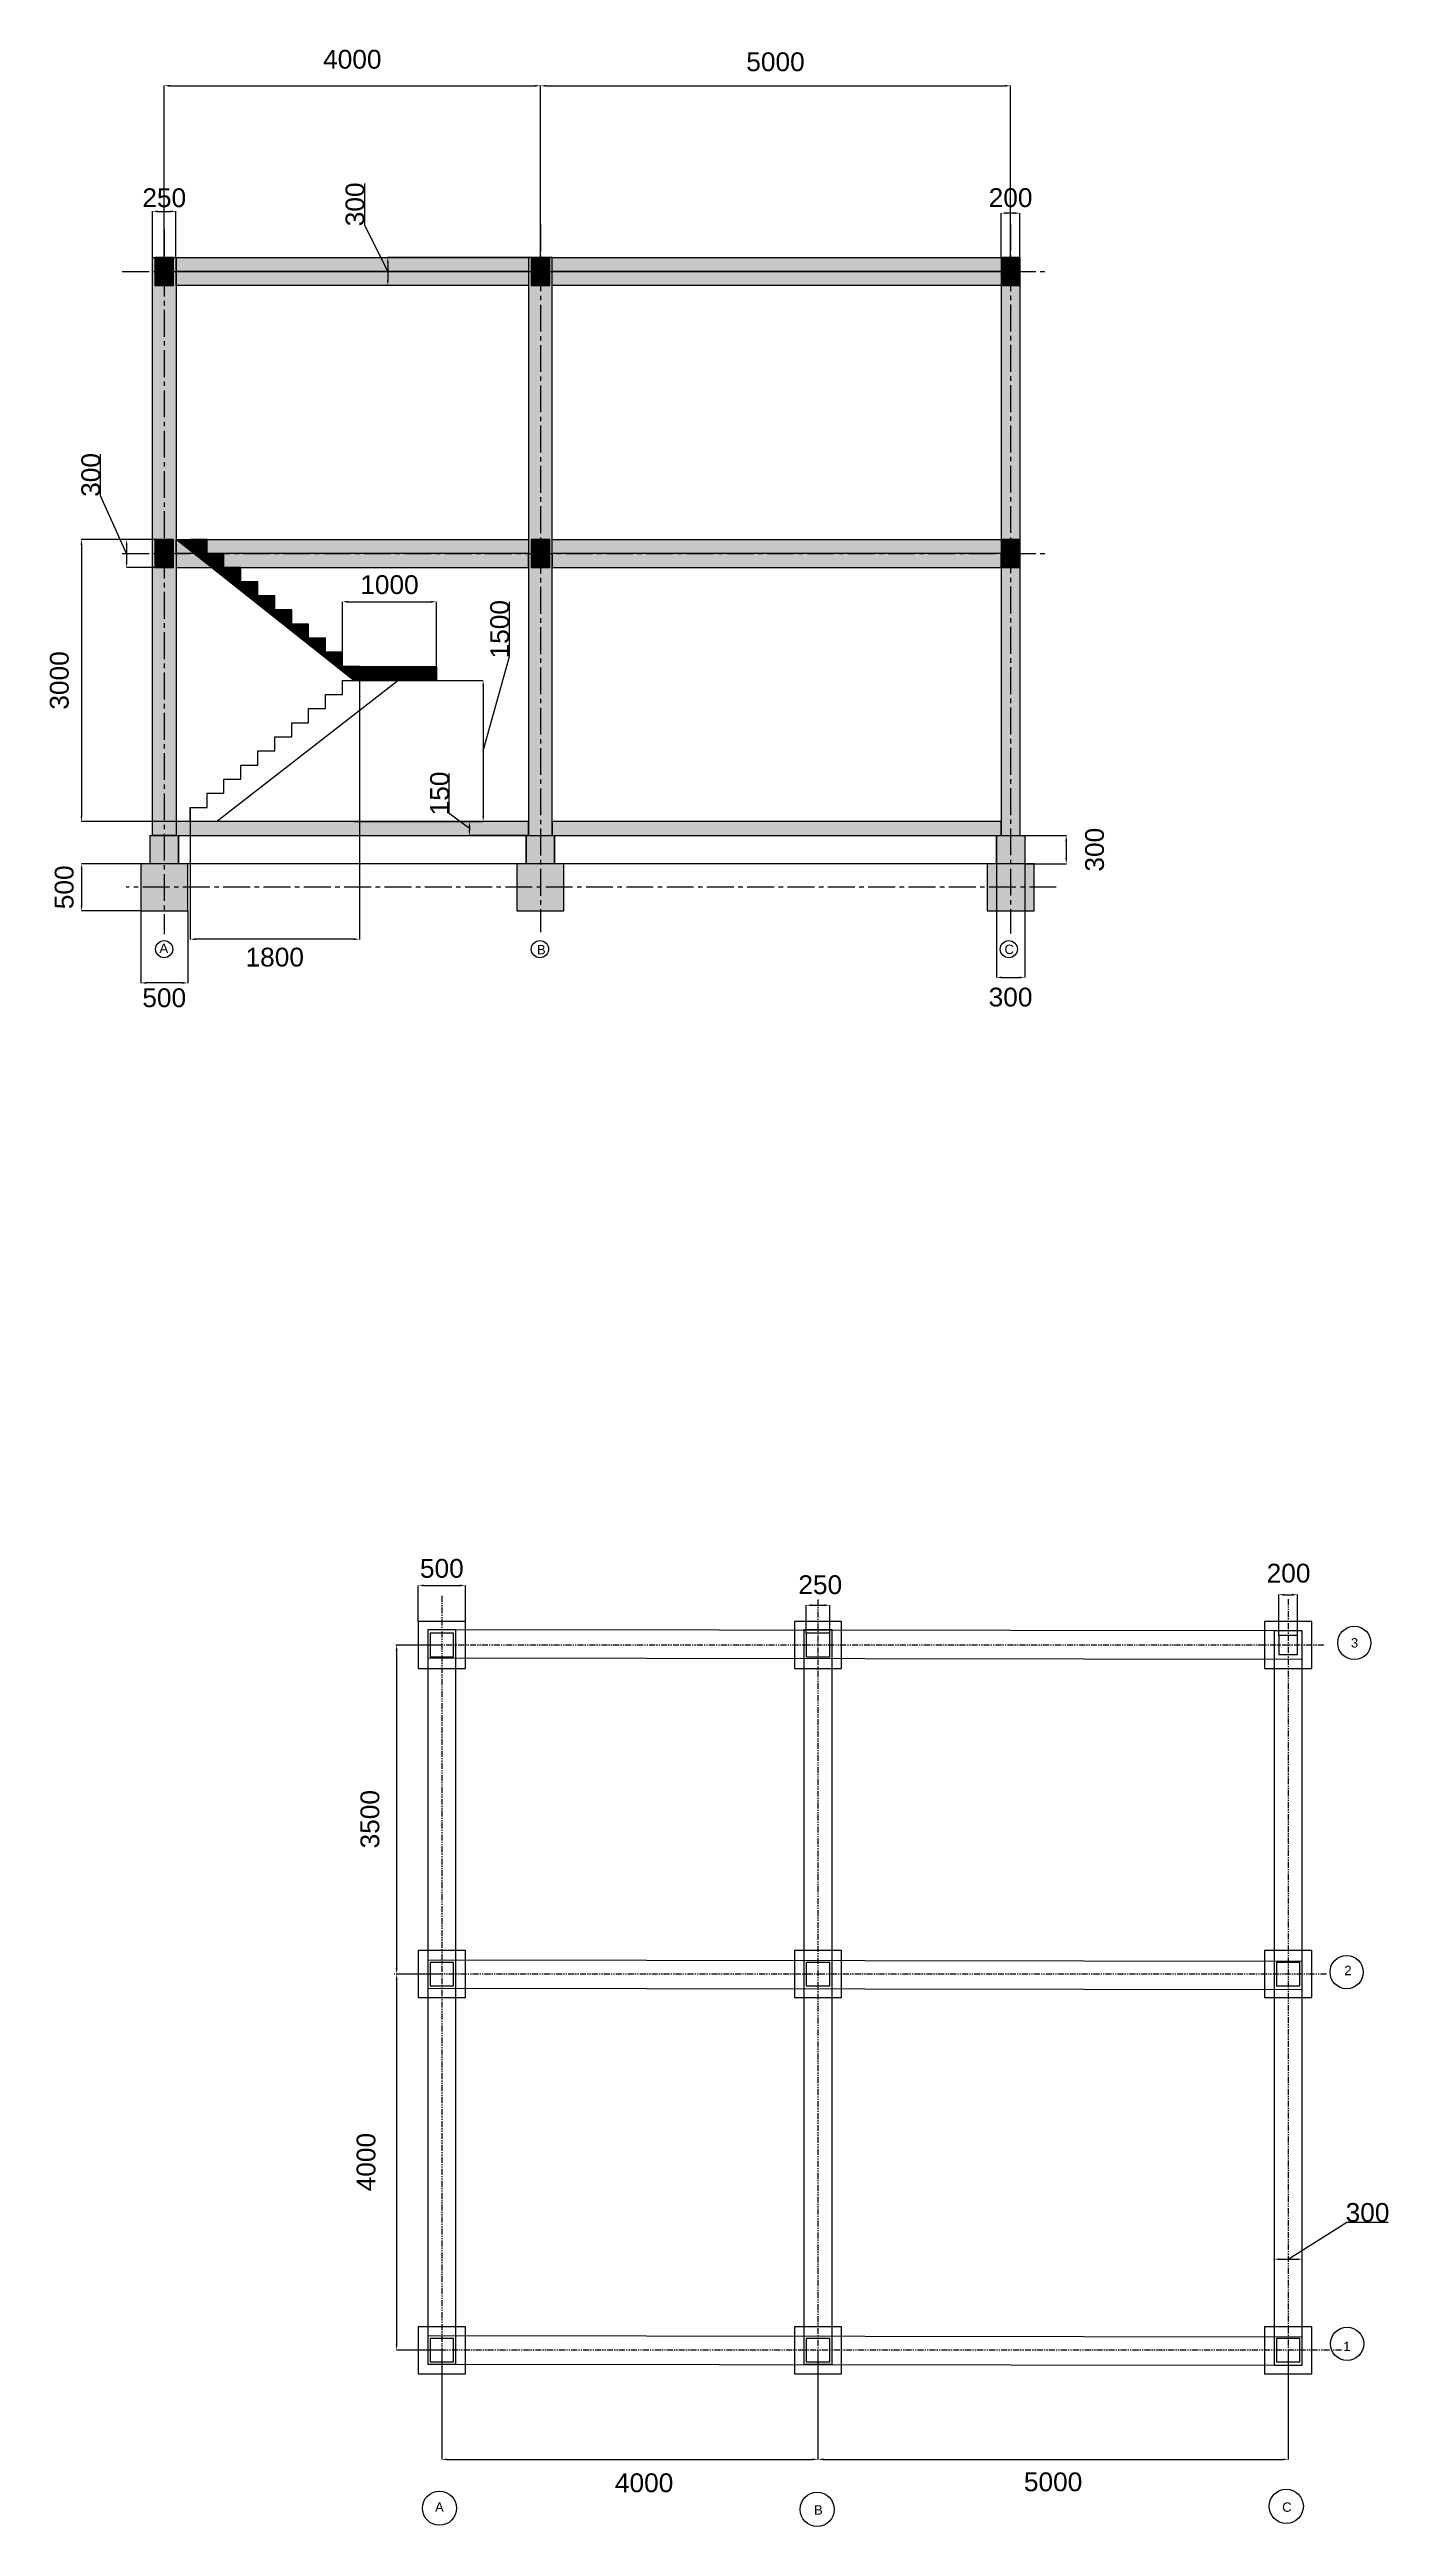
# Model space of a CAD drawing. Header units: millimetres. Extents: x -6487 to 75423, y -7622 to 19447.
# Drawn here: x -6487 to 7751, y -7622 to 18723 of the extents above; entities that cross this region are included whole.
import ezdxf

# ---------------------------------------------------------------- set-up
doc = ezdxf.new("R2010")
doc.units = ezdxf.units.MM
doc.linetypes.add('CENTER2', pattern=[28.575, 19.05, -3.175, 3.175, -3.175])
doc.linetypes.add('PHANTOMX2', pattern=[127, 63.5, -12.7, 12.7, -12.7, 12.7, -12.7])
doc.layers.get('0').update_dxf_attribs({"lineweight": 30})
doc.layers.add('Centreline', color=7, linetype='Continuous', plot=False)
doc.layers.add('Cut line', color=7, linetype='Continuous', plot=False)
doc.styles.add('Annotative', font='arial.ttf')
doc.styles.get("Standard").update_dxf_attribs({"font": 'arial.ttf', "height": 100})
doc.dimstyles.new('Annotative', dxfattribs={"dimscale": 0, "dimtxt": 100, "dimasz": 60, "dimexe": 1.25, "dimexo": 0.625, "dimtad": 1, "dimtxsty": 'Standard', "dimcen": 2.5, "dimadec": 0, "dimazin": 0, "dimtfac": 1, "dimtmove": 0, "dimatfit": 3, "dimfxl": 1, "dimarcsym": 0})

msp = doc.modelspace()

# ---------------------------------------------------------------- texts
at = {"lineweight": -3, "char_height": 100, "attachment_point": 1}
for s, insert, width in [('3', (7351.896, 1826.394), 493.98673), ('2', (7281.36, -1658.623), 417.00181), ('1', (7269.844, -5657.099), 340.01678), ('A', (-2387.269, -7366.41), 510.06865), ('C', (6620.816, -7366.41), 346.86078), ('B', (1642.344, -7396.991), 224.43927)]:
    msp.add_mtext(s, dxfattribs=dict(at, insert=insert, width=width))
at = {"layer": 'Centreline', "lineweight": -3, "char_height": 100, "attachment_point": 1, "style": 'Annotative'}
for s, insert, width in [('A', (-5318.15, 9213.342), 382.64076), ('B', (-1304.126, 9199.093), 438.0422), ('C', (3668.038, 9202.283), 322.76808)]:
    msp.add_mtext(s, dxfattribs=dict(at, insert=insert, width=width))

# ---------------------------------------------------------------- blocks, each defined once
blk = doc.blocks.new('*U0')
at = {"color": 0, "linetype": 'PHANTOMX2', "lineweight": -3, "transparency": 16777216}
blk.add_line((0, 8025), (0, -340), dxfattribs=at)
blk = doc.blocks.new('*U1')
at = {"color": 0, "linetype": 'PHANTOMX2', "lineweight": -3, "transparency": 16777216}
blk.add_line((9567, 0), (-441, 0), dxfattribs=at)
blk = doc.blocks.new('*U2')
at = {"color": 0, "linetype": 'PHANTOMX2', "lineweight": -3, "transparency": 16777216}
blk.add_line((0, 7988), (0, -455), dxfattribs=at)
blk = doc.blocks.new('*U3')
at = {"color": 0, "linetype": 'PHANTOMX2', "lineweight": -3, "transparency": 16777216}
blk.add_line((9380, 0), (-488, 0), dxfattribs=at)
blk = doc.blocks.new('*U4')
at = {"color": 0, "linetype": 'PHANTOMX2', "lineweight": -3, "transparency": 16777216}
blk.add_line((9407, 0), (-506, 0), dxfattribs=at)
blk = doc.blocks.new('*U5')
at = {"color": 0, "linetype": 'PHANTOMX2', "lineweight": -3, "transparency": 16777216}
blk.add_line((0, 483), (0, -7984), dxfattribs=at)
blk = doc.blocks.new('*D12')
at = {"color": 0, "lineweight": -2, "transparency": 16777216}
for p, q in [((-2316, -1747), (-2797, -1747)), ((-2796, -1807), (-2796, -5687)), ((-2316, -5747), (-2797, -5747))]:
    blk.add_line(p, q, dxfattribs=at)
at = {"color": 0, "lineweight": -3, "transparency": 16777216}
for points in [[(-2806, -1807), (-2786, -1807), (-2796, -1747)], [(-2806, -5687), (-2786, -5687), (-2796, -5747)]]:
    blk.add_solid(points, dxfattribs=at)
at = {"layer": 'Defpoints', "color": 0, "lineweight": -3, "transparency": 16777216}
for p in [(-2315, -1747), (-2796, -5747), (-2315, -5747)]:
    blk.add_point(p, dxfattribs=at)
at = {"color": 0, "lineweight": -3, "transparency": 16777216, "insert": (-3120, -3747), "char_height": 100, "attachment_point": 5, "rotation": 90}
blk.add_mtext('{\\H2x;4000}', dxfattribs=at)
blk = doc.blocks.new('*D13')
at = {"color": 0, "lineweight": -2, "transparency": 16777216}
for p, q in [((-2316, 1753), (-2797, 1753)), ((-2796, 1693), (-2796, -1687)), ((-2316, -1747), (-2797, -1747))]:
    blk.add_line(p, q, dxfattribs=at)
at = {"color": 0, "lineweight": -3, "transparency": 16777216}
for points in [[(-2806, 1693), (-2786, 1693), (-2796, 1753)], [(-2806, -1687), (-2786, -1687), (-2796, -1747)]]:
    blk.add_solid(points, dxfattribs=at)
at = {"layer": 'Defpoints', "color": 0, "lineweight": -3, "transparency": 16777216}
for p in [(-2315, 1753), (-2796, -1747), (-2315, -1747)]:
    blk.add_point(p, dxfattribs=at)
at = {"color": 0, "lineweight": -3, "transparency": 16777216, "insert": (-3079, -100), "char_height": 100, "attachment_point": 5, "rotation": 90}
blk.add_mtext('{\\H2x;3500}', dxfattribs=at)
blk = doc.blocks.new('*D6')
at = {"color": 0, "lineweight": -2, "transparency": 16777216}
for p, q in [((-2315, -5748), (-2315, -6910)), ((1685, -5748), (1685, -6910)), ((-2255, -6909), (1625, -6909))]:
    blk.add_line(p, q, dxfattribs=at)
at = {"color": 0, "lineweight": -3, "transparency": 16777216}
for points in [[(-2255, -6899), (-2255, -6919), (-2315, -6909)], [(1625, -6899), (1625, -6919), (1685, -6909)]]:
    blk.add_solid(points, dxfattribs=at)
at = {"layer": 'Defpoints', "color": 0, "lineweight": -3, "transparency": 16777216}
for p in [(-2315, -5747), (1685, -5747), (1685, -6909)]:
    blk.add_point(p, dxfattribs=at)
at = {"color": 0, "lineweight": -3, "transparency": 16777216, "insert": (-164, -7159), "char_height": 100, "attachment_point": 5}
blk.add_mtext('{\\H2x;4000}', dxfattribs=at)
blk = doc.blocks.new('*D11')
at = {"color": 0, "lineweight": -2, "transparency": 16777216}
for p, q in [((1685, -5748), (1685, -6910)), ((6685, -5748), (6685, -6910)), ((1745, -6909), (6625, -6909))]:
    blk.add_line(p, q, dxfattribs=at)
at = {"color": 0, "lineweight": -3, "transparency": 16777216}
for points in [[(1745, -6899), (1745, -6919), (1685, -6909)], [(6625, -6899), (6625, -6919), (6685, -6909)]]:
    blk.add_solid(points, dxfattribs=at)
at = {"layer": 'Defpoints', "color": 0, "lineweight": -3, "transparency": 16777216}
for p in [(1685, -5747), (6685, -5747), (6685, -6909)]:
    blk.add_point(p, dxfattribs=at)
at = {"color": 0, "lineweight": -3, "transparency": 16777216, "insert": (4185, -7149), "char_height": 100, "attachment_point": 5}
blk.add_mtext('{\\H2x;5000}', dxfattribs=at)
blk = doc.blocks.new('*D9')
at = {"color": 0, "lineweight": -2, "transparency": 16777216}
for p, q in [((6585, 1853), (6585, 2289)), ((6645, 2288), (6725, 2288)), ((6785, 1853), (6785, 2289))]:
    blk.add_line(p, q, dxfattribs=at)
at = {"color": 0, "lineweight": -3, "transparency": 16777216}
for points in [[(6645, 2298), (6645, 2278), (6585, 2288)], [(6725, 2298), (6725, 2278), (6785, 2288)]]:
    blk.add_solid(points, dxfattribs=at)
at = {"layer": 'Defpoints', "color": 0, "lineweight": -3, "transparency": 16777216}
for p in [(6785, 2288), (6585, 1853), (6785, 1853)]:
    blk.add_point(p, dxfattribs=at)
at = {"color": 0, "lineweight": -3, "transparency": 16777216, "insert": (6689, 2516), "char_height": 100, "attachment_point": 5, "style": 'Annotative'}
blk.add_mtext('{\\H2x;200}', dxfattribs=at)
blk = doc.blocks.new('*D8')
at = {"color": 0, "lineweight": -2, "transparency": 16777216}
for p, q in [((1560, 1878), (1560, 2178)), ((1620, 2176), (1750, 2176)), ((1810, 1878), (1810, 2178))]:
    blk.add_line(p, q, dxfattribs=at)
at = {"color": 0, "lineweight": -3, "transparency": 16777216}
for points in [[(1620, 2186), (1620, 2166), (1560, 2176)], [(1750, 2186), (1750, 2166), (1810, 2176)]]:
    blk.add_solid(points, dxfattribs=at)
at = {"layer": 'Defpoints', "color": 0, "lineweight": -3, "transparency": 16777216}
for p in [(1810, 2176), (1560, 1878), (1810, 1878)]:
    blk.add_point(p, dxfattribs=at)
at = {"color": 0, "lineweight": -3, "transparency": 16777216, "insert": (1709, 2393), "char_height": 100, "attachment_point": 5}
blk.add_mtext('{\\H2x;250}', dxfattribs=at)
blk = doc.blocks.new('*D10')
at = {"color": 0, "lineweight": -2, "transparency": 16777216}
for p, q in [((6685, -4780), (7308, -4387)), ((7308, -4387), (7750, -4387)), ((6535, -4783), (6535, -4779)), ((6595, -4780), (6775, -4780)), ((6835, -4783), (6835, -4779))]:
    blk.add_line(p, q, dxfattribs=at)
at = {"color": 0, "lineweight": -3, "transparency": 16777216}
for points in [[(6595, -4770), (6595, -4790), (6535, -4780)], [(6775, -4770), (6775, -4790), (6835, -4780)]]:
    blk.add_solid(points, dxfattribs=at)
at = {"layer": 'Defpoints', "color": 0, "lineweight": -3, "transparency": 16777216}
for p in [(6535, -4784), (6835, -4780), (6835, -4784)]:
    blk.add_point(p, dxfattribs=at)
at = {"color": 0, "lineweight": -3, "transparency": 16777216, "insert": (7529, -4284), "char_height": 100, "attachment_point": 5}
blk.add_mtext('{\\H2x;300}', dxfattribs=at)
blk = doc.blocks.new('*D7')
at = {"color": 0, "lineweight": -2, "transparency": 16777216}
for p, q in [((-2565, 2003), (-2565, 2387)), ((-2505, 2386), (-2125, 2386)), ((-2065, 2003), (-2065, 2387))]:
    blk.add_line(p, q, dxfattribs=at)
at = {"color": 0, "lineweight": -3, "transparency": 16777216}
for points in [[(-2505, 2396), (-2505, 2376), (-2565, 2386)], [(-2125, 2396), (-2125, 2376), (-2065, 2386)]]:
    blk.add_solid(points, dxfattribs=at)
at = {"layer": 'Defpoints', "color": 0, "lineweight": -3, "transparency": 16777216}
for p in [(-2065, 2386), (-2565, 2003), (-2065, 2003)]:
    blk.add_point(p, dxfattribs=at)
at = {"color": 0, "lineweight": -3, "transparency": 16777216, "insert": (-2315, 2567), "char_height": 100, "attachment_point": 5}
blk.add_mtext('{\\H2x;500}', dxfattribs=at)
blk = doc.blocks.new('*U27')
at = {"color": 0, "linetype": 'CENTER2', "lineweight": -3, "ltscale": 15, "transparency": 16777216}
blk.add_line((9486, 0), (-405, 0), dxfattribs=at)
blk = doc.blocks.new('*U29')
at = {"layer": 'Cut line', "color": 0, "linetype": 'CENTER2', "lineweight": -3, "ltscale": 15, "transparency": 16777216}
blk.add_line((0, 7055), (0, -491), dxfattribs=at)
blk = doc.blocks.new('*U30')
at = {"layer": 'Cut line', "color": 0, "linetype": 'CENTER2', "lineweight": -3, "ltscale": 15, "transparency": 16777216}
blk.add_line((0, 7053), (0, -478), dxfattribs=at)
blk = doc.blocks.new('*U31')
at = {"layer": 'Cut line', "color": 0, "linetype": 'CENTER2', "lineweight": -3, "ltscale": 15, "transparency": 16777216}
blk.add_line((0, 6999), (0, -498), dxfattribs=at)
blk = doc.blocks.new('*U32')
at = {"layer": 'Cut line', "color": 0, "linetype": 'CENTER2', "lineweight": -3, "ltscale": 15, "transparency": 16777216}
blk.add_line((-2447, 0), (7397, 0), dxfattribs=at)
blk = doc.blocks.new('*U37')
at = {"layer": 'Cut line', "color": 0, "linetype": 'CENTER2', "lineweight": -3, "ltscale": 15, "transparency": 16777216}
blk.add_line((-2447, 0), (7397, 0), dxfattribs=at)
blk = doc.blocks.new('*D38')
at = {"layer": 'Centreline', "color": 0, "lineweight": -2, "transparency": 16777216}
for p, q in [((-5517, 9562), (-5517, 8794)), ((-5017, 9562), (-5017, 8794)), ((-5077, 8795), (-5457, 8795))]:
    blk.add_line(p, q, dxfattribs=at)
at = {"layer": 'Centreline', "color": 0, "lineweight": -3, "transparency": 16777216}
for points in [[(-5457, 8805), (-5457, 8785), (-5517, 8795)], [(-5077, 8805), (-5077, 8785), (-5017, 8795)]]:
    blk.add_solid(points, dxfattribs=at)
at = {"layer": 'Defpoints', "color": 0, "lineweight": -3, "transparency": 16777216}
for p in [(-5517, 9562), (-5017, 9562), (-5517, 8795)]:
    blk.add_point(p, dxfattribs=at)
at = {"layer": 'Centreline', "color": 0, "lineweight": -3, "transparency": 16777216, "insert": (-5267, 8636), "char_height": 100, "attachment_point": 5}
blk.add_mtext('{\\H2x;500}', dxfattribs=at)
blk = doc.blocks.new('*D39')
at = {"layer": 'Centreline', "color": 0, "lineweight": -2, "transparency": 16777216}
for p, q in [((-5517, 10062), (-6147, 10062)), ((-6146, 10002), (-6146, 9622)), ((-5517, 9562), (-6147, 9562))]:
    blk.add_line(p, q, dxfattribs=at)
at = {"layer": 'Centreline', "color": 0, "lineweight": -3, "transparency": 16777216}
for points in [[(-6156, 10002), (-6136, 10002), (-6146, 10062)], [(-6156, 9622), (-6136, 9622), (-6146, 9562)]]:
    blk.add_solid(points, dxfattribs=at)
at = {"layer": 'Defpoints', "color": 0, "lineweight": -3, "transparency": 16777216}
for p in [(-5517, 10062), (-6146, 9562), (-5517, 9562)]:
    blk.add_point(p, dxfattribs=at)
at = {"layer": 'Centreline', "color": 0, "lineweight": -3, "transparency": 16777216, "insert": (-6330, 9812), "char_height": 100, "attachment_point": 5, "rotation": 90}
blk.add_mtext('{\\H2x;500}', dxfattribs=at)
blk = doc.blocks.new('*D41')
at = {"layer": 'Centreline', "color": 0, "lineweight": -2, "transparency": 16777216}
for p, q in [((3884, 10362), (4327, 10362)), ((4325, 10302), (4325, 10122)), ((3884, 10062), (4327, 10062))]:
    blk.add_line(p, q, dxfattribs=at)
at = {"layer": 'Centreline', "color": 0, "lineweight": -3, "transparency": 16777216}
for points in [[(4315, 10302), (4335, 10302), (4325, 10362)], [(4315, 10122), (4335, 10122), (4325, 10062)]]:
    blk.add_solid(points, dxfattribs=at)
at = {"layer": 'Defpoints', "color": 0, "lineweight": -3, "transparency": 16777216}
for p in [(3883, 10362), (3883, 10062), (4325, 10062)]:
    blk.add_point(p, dxfattribs=at)
at = {"layer": 'Centreline', "color": 0, "lineweight": -3, "transparency": 16777216, "insert": (4627, 10212), "char_height": 100, "attachment_point": 5, "rotation": 90}
blk.add_mtext('{\\H2x;300}', dxfattribs=at)
blk = doc.blocks.new('*D40')
at = {"layer": 'Centreline', "color": 0, "lineweight": -2, "transparency": 16777216}
for p, q in [((3583, 10062), (3583, 8851)), ((3883, 10062), (3883, 8851)), ((3643, 8853), (3823, 8853))]:
    blk.add_line(p, q, dxfattribs=at)
at = {"layer": 'Centreline', "color": 0, "lineweight": -3, "transparency": 16777216}
for points in [[(3643, 8863), (3643, 8843), (3583, 8853)], [(3823, 8863), (3823, 8843), (3883, 8853)]]:
    blk.add_solid(points, dxfattribs=at)
at = {"layer": 'Defpoints', "color": 0, "lineweight": -3, "transparency": 16777216}
for p in [(3583, 10062), (3883, 10062), (3883, 8853)]:
    blk.add_point(p, dxfattribs=at)
at = {"layer": 'Centreline', "color": 0, "lineweight": -3, "transparency": 16777216, "insert": (3733, 8643), "char_height": 100, "attachment_point": 5}
blk.add_mtext('{\\H2x;300}', dxfattribs=at)
blk = doc.blocks.new('*D43')
at = {"layer": 'Centreline', "color": 0, "lineweight": -2, "transparency": 16777216}
for p, q in [((-5392, 16513), (-5392, 17002)), ((-5332, 17001), (-5202, 17001)), ((-5142, 16513), (-5142, 17002))]:
    blk.add_line(p, q, dxfattribs=at)
at = {"layer": 'Centreline', "color": 0, "lineweight": -3, "transparency": 16777216}
for points in [[(-5332, 17011), (-5332, 16991), (-5392, 17001)], [(-5202, 17011), (-5202, 16991), (-5142, 17001)]]:
    blk.add_solid(points, dxfattribs=at)
at = {"layer": 'Defpoints', "color": 0, "lineweight": -3, "transparency": 16777216}
for p in [(-5142, 17001), (-5392, 16512), (-5142, 16512)]:
    blk.add_point(p, dxfattribs=at)
at = {"layer": 'Centreline', "color": 0, "lineweight": -3, "transparency": 16777216, "insert": (-5267, 17145), "char_height": 100, "attachment_point": 5}
blk.add_mtext('{\\H2x;250}', dxfattribs=at)
blk = doc.blocks.new('*D42')
at = {"layer": 'Centreline', "color": 0, "lineweight": -2, "transparency": 16777216}
for p, q in [((3633, 16513), (3633, 16984)), ((3773, 16983), (3693, 16983)), ((3833, 16513), (3833, 16984))]:
    blk.add_line(p, q, dxfattribs=at)
at = {"layer": 'Centreline', "color": 0, "lineweight": -3, "transparency": 16777216}
for points in [[(3693, 16993), (3693, 16973), (3633, 16983)], [(3773, 16993), (3773, 16973), (3833, 16983)]]:
    blk.add_solid(points, dxfattribs=at)
at = {"layer": 'Defpoints', "color": 0, "lineweight": -3, "transparency": 16777216}
for p in [(3633, 16983), (3633, 16512), (3833, 16512)]:
    blk.add_point(p, dxfattribs=at)
at = {"layer": 'Centreline', "color": 0, "lineweight": -3, "transparency": 16777216, "insert": (3733, 17146), "char_height": 100, "attachment_point": 5}
blk.add_mtext('{\\H2x;200}', dxfattribs=at)
blk = doc.blocks.new('*D44')
at = {"layer": 'Centreline', "color": 0, "lineweight": -2, "transparency": 16777216}
for p, q in [((-2236, 10598), (-2236, 11022)), ((-2022, 10437), (-2236, 10598)), ((-1392, 10512), (-2023, 10512)), ((-1392, 10362), (-2023, 10362)), ((-2022, 10452), (-2022, 10422))]:
    blk.add_line(p, q, dxfattribs=at)
at = {"layer": 'Centreline', "color": 0, "lineweight": -3, "transparency": 16777216}
for points in [[(-2032, 10452), (-2012, 10452), (-2022, 10512)], [(-2032, 10422), (-2012, 10422), (-2022, 10362)]]:
    blk.add_solid(points, dxfattribs=at)
at = {"layer": 'Defpoints', "color": 0, "lineweight": -3, "transparency": 16777216}
for p in [(-2022, 10362), (-1392, 10512), (-1392, 10362)]:
    blk.add_point(p, dxfattribs=at)
at = {"layer": 'Centreline', "color": 0, "lineweight": -3, "transparency": 16777216, "insert": (-2338, 10810), "char_height": 100, "attachment_point": 5, "rotation": 90}
blk.add_mtext('{\\H2x;150}', dxfattribs=at)
blk = doc.blocks.new('*D45')
at = {"layer": 'Centreline', "color": 0, "lineweight": -2, "transparency": 16777216}
for p, q in [((-3135, 16855), (-3135, 17297)), ((-2890, 16362), (-3135, 16855)), ((-1392, 16512), (-2891, 16512)), ((-2890, 16452), (-2890, 16272)), ((-1392, 16212), (-2891, 16212))]:
    blk.add_line(p, q, dxfattribs=at)
at = {"layer": 'Centreline', "color": 0, "lineweight": -3, "transparency": 16777216}
for points in [[(-2900, 16452), (-2880, 16452), (-2890, 16512)], [(-2900, 16272), (-2880, 16272), (-2890, 16212)]]:
    blk.add_solid(points, dxfattribs=at)
at = {"layer": 'Defpoints', "color": 0, "lineweight": -3, "transparency": 16777216}
for p in [(-1392, 16512), (-2890, 16212), (-1392, 16212)]:
    blk.add_point(p, dxfattribs=at)
at = {"layer": 'Centreline', "color": 0, "lineweight": -3, "transparency": 16777216, "insert": (-3238, 17076), "char_height": 100, "attachment_point": 5, "rotation": 90}
blk.add_mtext('{\\H2x;300}', dxfattribs=at)
blk = doc.blocks.new('*D46')
at = {"layer": 'Centreline', "color": 0, "lineweight": -2, "transparency": 16777216}
for p, q in [((-5267, 16363), (-5267, 18339)), ((-5207, 18337), (-1327, 18337)), ((-1267, 16363), (-1267, 18339))]:
    blk.add_line(p, q, dxfattribs=at)
at = {"layer": 'Centreline', "color": 0, "lineweight": -3, "transparency": 16777216}
for points in [[(-5207, 18347), (-5207, 18327), (-5267, 18337)], [(-1327, 18347), (-1327, 18327), (-1267, 18337)]]:
    blk.add_solid(points, dxfattribs=at)
at = {"layer": 'Defpoints', "color": 0, "lineweight": -3, "transparency": 16777216}
for p in [(-1267, 18337), (-5267, 16362), (-1267, 16362)]:
    blk.add_point(p, dxfattribs=at)
at = {"layer": 'Centreline', "color": 0, "lineweight": -3, "transparency": 16777216, "insert": (-3267, 18618), "char_height": 100, "attachment_point": 5}
blk.add_mtext('{\\H2x;4000}', dxfattribs=at)
blk = doc.blocks.new('*D47')
at = {"layer": 'Centreline', "color": 0, "lineweight": -2, "transparency": 16777216}
for p, q in [((-1267, 16363), (-1267, 18339)), ((-1207, 18337), (3673, 18337)), ((3733, 16363), (3733, 18339))]:
    blk.add_line(p, q, dxfattribs=at)
at = {"layer": 'Centreline', "color": 0, "lineweight": -3, "transparency": 16777216}
for points in [[(-1207, 18347), (-1207, 18327), (-1267, 18337)], [(3673, 18347), (3673, 18327), (3733, 18337)]]:
    blk.add_solid(points, dxfattribs=at)
at = {"layer": 'Defpoints', "color": 0, "lineweight": -3, "transparency": 16777216}
for p in [(3733, 18337), (-1267, 16362), (3733, 16362)]:
    blk.add_point(p, dxfattribs=at)
at = {"layer": 'Centreline', "color": 0, "lineweight": -3, "transparency": 16777216, "insert": (1233, 18591), "char_height": 100, "attachment_point": 5}
blk.add_mtext('{\\H2x;5000}', dxfattribs=at)
blk = doc.blocks.new('*D48')
at = {"layer": 'Centreline', "color": 0, "lineweight": -2, "transparency": 16777216}
for p, q in [((-5367, 13512), (-6149, 13512)), ((-6147, 13452), (-6147, 10572)), ((-5142, 10512), (-6149, 10512))]:
    blk.add_line(p, q, dxfattribs=at)
at = {"layer": 'Centreline', "color": 0, "lineweight": -3, "transparency": 16777216}
for points in [[(-6157, 13452), (-6137, 13452), (-6147, 13512)], [(-6157, 10572), (-6137, 10572), (-6147, 10512)]]:
    blk.add_solid(points, dxfattribs=at)
at = {"layer": 'Defpoints', "color": 0, "lineweight": -3, "transparency": 16777216}
for p in [(-5367, 13512), (-6147, 10512), (-5142, 10512)]:
    blk.add_point(p, dxfattribs=at)
at = {"layer": 'Centreline', "color": 0, "lineweight": -3, "transparency": 16777216, "insert": (-6382, 12012), "char_height": 100, "attachment_point": 5, "rotation": 90}
blk.add_mtext('{\\H2x;3000}', dxfattribs=at)
blk = doc.blocks.new('*D49')
at = {"layer": 'Centreline', "color": 0, "lineweight": -2, "transparency": 16777216}
for p, q in [((-5944, 13977), (-5944, 14419)), ((-5667, 13362), (-5944, 13977)), ((-5392, 13512), (-5668, 13512)), ((-5667, 13452), (-5667, 13272)), ((-5367, 13212), (-5668, 13212))]:
    blk.add_line(p, q, dxfattribs=at)
at = {"layer": 'Centreline', "color": 0, "lineweight": -3, "transparency": 16777216}
for points in [[(-5677, 13452), (-5657, 13452), (-5667, 13512)], [(-5677, 13272), (-5657, 13272), (-5667, 13212)]]:
    blk.add_solid(points, dxfattribs=at)
at = {"layer": 'Defpoints', "color": 0, "lineweight": -3, "transparency": 16777216}
for p in [(-5392, 13512), (-5667, 13212), (-5367, 13212)]:
    blk.add_point(p, dxfattribs=at)
at = {"layer": 'Centreline', "color": 0, "lineweight": -3, "transparency": 16777216, "insert": (-6047, 14198), "char_height": 100, "attachment_point": 5, "rotation": 90}
blk.add_mtext('{\\H2x;300}', dxfattribs=at)
blk = doc.blocks.new('*D50')
at = {"layer": 'Centreline', "color": 0, "lineweight": -2, "transparency": 16777216}
for p, q in [((-1597, 12268), (-1597, 12847)), ((-1875, 11262), (-1597, 12268)), ((-3251, 12012), (-1874, 12012)), ((-1875, 11952), (-1875, 10572)), ((-3251, 10512), (-1874, 10512))]:
    blk.add_line(p, q, dxfattribs=at)
at = {"layer": 'Centreline', "color": 0, "lineweight": -3, "transparency": 16777216}
for points in [[(-1885, 11952), (-1865, 11952), (-1875, 12012)], [(-1885, 10572), (-1865, 10572), (-1875, 10512)]]:
    blk.add_solid(points, dxfattribs=at)
at = {"layer": 'Defpoints', "color": 0, "lineweight": -3, "transparency": 16777216}
for p in [(-3252, 12012), (-3252, 10512), (-1875, 10512)]:
    blk.add_point(p, dxfattribs=at)
at = {"layer": 'Centreline', "color": 0, "lineweight": -3, "transparency": 16777216, "insert": (-1699, 12557), "char_height": 100, "attachment_point": 5, "rotation": 90}
blk.add_mtext('{\\H2x;1500}', dxfattribs=at)
blk = doc.blocks.new('*D51')
at = {"layer": 'Centreline', "color": 0, "lineweight": -2, "transparency": 16777216}
for p, q in [((-3372, 12163), (-3372, 12850)), ((-3312, 12849), (-2432, 12849)), ((-2372, 12163), (-2372, 12850))]:
    blk.add_line(p, q, dxfattribs=at)
at = {"layer": 'Centreline', "color": 0, "lineweight": -3, "transparency": 16777216}
for points in [[(-3312, 12859), (-3312, 12839), (-3372, 12849)], [(-2432, 12859), (-2432, 12839), (-2372, 12849)]]:
    blk.add_solid(points, dxfattribs=at)
at = {"layer": 'Defpoints', "color": 0, "lineweight": -3, "transparency": 16777216}
for p in [(-2372, 12849), (-3372, 12162), (-2372, 12162)]:
    blk.add_point(p, dxfattribs=at)
at = {"layer": 'Centreline', "color": 0, "lineweight": -3, "transparency": 16777216, "insert": (-2872, 13030), "char_height": 100, "attachment_point": 5}
blk.add_mtext('{\\H2x;1000}', dxfattribs=at)
blk = doc.blocks.new('*D52')
at = {"layer": 'Centreline', "color": 0, "lineweight": -2, "transparency": 16777216}
for p, q in [((-3192, 12012), (-3192, 9258)), ((-4992, 10662), (-4992, 9258)), ((-3252, 9260), (-4932, 9260))]:
    blk.add_line(p, q, dxfattribs=at)
at = {"layer": 'Centreline', "color": 0, "lineweight": -3, "transparency": 16777216}
for points in [[(-4932, 9270), (-4932, 9250), (-4992, 9260)], [(-3252, 9270), (-3252, 9250), (-3192, 9260)]]:
    blk.add_solid(points, dxfattribs=at)
at = {"layer": 'Defpoints', "color": 0, "lineweight": -3, "transparency": 16777216}
for p in [(-3192, 12012), (-4992, 10662), (-4992, 9260)]:
    blk.add_point(p, dxfattribs=at)
at = {"layer": 'Centreline', "color": 0, "lineweight": -3, "transparency": 16777216, "insert": (-4092, 9068), "char_height": 100, "attachment_point": 5}
blk.add_mtext('{\\H2x;1800}', dxfattribs=at)

# ---------------------------------------------------------------- dimensions: what is measured, and where the dimension line sits
at = {"lineweight": -3}
for base, p1, p2, text, picture, middle in [((-2065.032, 2386.014), (-2565.032, 2002.504), (-2065.032, 2002.504), '{\\H2x;500}', '*D7', (-2315.032, 2566.578)), ((1809.968, 2176.436), (1559.968, 1877.504), (1809.968, 1877.504), '{\\H2x;250}', '*D8', (1708.744, 2393.476)), ((6834.968, -4780.416), (6534.968, -4783.722), (6834.968, -4783.722), '{\\H2x;300}', '*D10', (7308.667, -4387.022)), ((1684.968, -6908.899), (-2315.032, -5747.496), (1684.968, -5747.496), '{\\H2x;4000}', '*D6', (-163.872, -7158.918)), ((6684.968, -6908.899), (1684.968, -5747.496), (6684.968, -5747.496), '{\\H2x;5000}', '*D11', (4184.968, -7148.918))]:
    dim = msp.add_linear_dim(base=base, p1=p1, p2=p2, text=text, dimstyle='Annotative', dxfattribs=at)
    dim.commit()
    dim.dimension.update_dxf_attribs({"geometry": picture, "text_midpoint": middle, "dimtype": 160})
dim = msp.add_linear_dim(base=(6784.968, 2287.597), p1=(6584.968, 1852.504), p2=(6784.968, 1852.504), text='{\\H2x;200}', dimstyle='Annotative', override={"dimtxsty": 'Annotative'}, dxfattribs=at)
dim.commit()
dim.dimension.update_dxf_attribs({"geometry": '*D9', "text_midpoint": (6689.2, 2516.253), "dimtype": 160})
for base, p1, p2, text, picture, middle in [((-2796.036, -1747.496), (-2315.032, 1752.504), (-2315.032, -1747.496), '{\\H2x;3500}', '*D13', (-3078.919, -99.679)), ((-2796.036, -5747.496), (-2315.032, -1747.496), (-2315.032, -5747.496), '{\\H2x;4000}', '*D12', (-3120.07, -3747.496))]:
    dim = msp.add_linear_dim(base=base, p1=p1, p2=p2, angle=90, text=text, dimstyle='Annotative', override={"dimtmove": 2}, dxfattribs=at)
    dim.commit()
    dim.dimension.update_dxf_attribs({"geometry": picture, "text_midpoint": middle, "dimtype": 160})
at = {"layer": 'Centreline', "lineweight": -3}
for base, p1, p2, picture, middle in [((-1266.79, 18337.465), (-5266.79, 16362.333), (-1266.79, 16362.333), '*D46', (-3266.79, 18618.241)), ((3733.21, 18337.435), (-1266.79, 16362.333), (3733.21, 16362.333), '*D47', (1233.21, 18591.162)), ((-5141.79, 17001.041), (-5391.79, 16512.329), (-5141.79, 16512.329), '*D43', (-5266.79, 17144.952)), ((3633.21, 16982.935), (3833.21, 16512.329), (3633.21, 16512.329), '*D42', (3733.21, 17146.088)), ((-2371.79, 12848.798), (-3371.79, 12162.329), (-2371.79, 12162.329), '*D51', (-2871.79, 13030.381)), ((-4991.79, 9259.514), (-3191.79, 12012.329), (-4991.79, 10662.329), '*D52', (-4091.79, 9068.245)), ((3883.21, 8852.566), (3583.21, 10062.329), (3883.21, 10062.329), '*D40', (3733.21, 8643.074)), ((-5516.79, 8794.953), (-5016.79, 9562.329), (-5516.79, 9562.329), '*D38', (-5266.79, 8635.884))]:
    dim = msp.add_linear_dim(base=base, p1=p1, p2=p2, text='{\\H2x;<>}', dimstyle='Annotative', override={"dimtmove": 2}, dxfattribs=at)
    dim.commit()
    dim.dimension.update_dxf_attribs({"geometry": picture, "text_midpoint": middle, "dimtype": 160})
for base, p1, p2, override, picture, middle in [((-2890.082, 16212.329), (-1391.79, 16512.329), (-1391.79, 16212.329), {"dimtmove": 1}, '*D45', (-3135.348, 16855.641)), ((-5666.924, 13212.329), (-5391.79, 13512.329), (-5366.79, 13212.329), {"dimtmove": 1}, '*D49', (-5943.789, 13977.315)), ((-6147.395, 10512.329), (-5366.79, 13512.329), (-5141.79, 10512.329), {"dimtmove": 2}, '*D48', (-6382.251, 12012.329)), ((-1875.23, 10512.329), (-3251.79, 12012.329), (-3251.79, 10512.329), {"dimtmove": 1}, '*D50', (-1596.644, 12268.384)), ((-2021.849, 10362.329), (-1391.79, 10512.329), (-1391.79, 10362.329), {"dimtmove": 1}, '*D44', (-2235.593, 10598.778)), ((4325.438, 10062.329), (3883.21, 10362.329), (3883.21, 10062.329), {"dimtmove": 2}, '*D41', (4626.917, 10212.329)), ((-6146.145, 9562.329), (-5516.79, 10062.329), (-5516.79, 9562.329), {"dimtmove": 2}, '*D39', (-6330.313, 9812.329))]:
    dim = msp.add_linear_dim(base=base, p1=p1, p2=p2, angle=90, text='{\\H2x;<>}', dimstyle='Annotative', override=override, dxfattribs=at)
    dim.commit()
    dim.dimension.update_dxf_attribs({"geometry": picture, "text_midpoint": middle, "dimtype": 160})

# ---------------------------------------------------------------- hatches: boundary and pattern name
at = {"lineweight": -3, "true_color": 0xf26722, "transparency": 33554559}
h = msp.add_hatch(color=30, dxfattribs=at)
h.dxf.hatch_style = 1
h.paths.add_polyline_path([(3883.21, 10362.329), (3583.21, 10362.329), (3583.21, 10062.329), (3883.21, 10062.329)])
h.paths.add_polyline_path([(-1116.79, 10362.329), (-1416.79, 10362.329), (-1416.79, 10062.329), (-1116.79, 10062.329)])
h.paths.add_polyline_path([(-5116.79, 10362.329), (-5416.79, 10362.329), (-5416.79, 10062.329), (-5116.79, 10062.329)])
at = {"linetype": 'PHANTOMX2', "lineweight": -3, "true_color": 0xed1f24, "transparency": 33554559}
h = msp.add_hatch(color=240, dxfattribs=at)
h.dxf.hatch_style = 1
h.paths.add_polyline_path([(-5516.79, 10062.329), (-5516.79, 9562.329), (-5016.79, 9562.329), (-5016.79, 10062.329)])
h.paths.add_polyline_path([(-1016.79, 10062.329), (-1516.79, 10062.329), (-1516.79, 9562.329), (-1016.79, 9562.329)])
h.paths.add_polyline_path([(3483.21, 9562.329), (3983.21, 9562.329), (3983.21, 10062.329), (3483.21, 10062.329)])
at = {"layer": 'Centreline', "lineweight": -3, "true_color": 0x293189, "transparency": 33554559}
h = msp.add_hatch(color=177, dxfattribs=at)
h.dxf.hatch_style = 1
h.paths.add_polyline_path([(3733.21, 16362.333), (3633.21, 16362.333), (3633.21, 16212.333), (3733.21, 16212.333)])
h.paths.add_polyline_path([(3833.21, 16362.333), (3733.21, 16362.333), (3733.21, 16212.333), (3833.21, 16212.333)])
h.paths.add_polyline_path([(3733.21, 16512.329), (3633.21, 16512.329), (3633.21, 16362.333), (3733.21, 16362.333)])
h.paths.add_polyline_path([(3833.21, 16512.329), (3733.21, 16512.329), (3733.21, 16362.333), (3833.21, 16362.333)])
at = {"layer": 'Centreline', "lineweight": -3, "true_color": 0x642165, "transparency": 33554559}
h = msp.add_hatch(color=219, dxfattribs=at)
h.dxf.hatch_style = 1
h.paths.add_polyline_path([(3733.21, 16362.333), (3633.21, 16362.333), (3633.21, 13512.329), (3733.21, 13512.329)])
h.paths.add_polyline_path([(3833.21, 16362.333), (3733.21, 16362.333), (3733.21, 13512.329), (3833.21, 13512.329)])
at = {"layer": 'Centreline', "lineweight": -3, "true_color": 0xf1eb1f, "transparency": 33554559}
h = msp.add_hatch(dxfattribs=at)
h.set_pattern_fill('ANSI32', color=2)
h.set_pattern_definition([(45, (-11775.926, -9212.82), (-6.735192, 6.735192), []), (45, (-11771.435, -9212.82), (-6.735192, 6.735192), [])])
h.paths.add_polyline_path([(-4811.79, 13512.329), (-5141.79, 13512.329), (-4952.791, 13362.329), (-4811.79, 13362.329)])
h.paths.add_polyline_path([(-4631.79, 13362.329), (-4952.79, 13362.329), (-4763.79, 13212.329), (-4631.79, 13212.329)])
h.paths.add_polyline_path([(-4451.79, 13212.329), (-4763.79, 13212.329), (-3251.79, 12012.329), (-2371.79, 12012.329), (-2371.79, 12162.329), (-3191.79, 12162.329), (-3371.79, 12162.329), (-3371.79, 12312.329), (-3551.79, 12312.329), (-3551.79, 12462.329), (-3731.79, 12462.329), (-3731.79, 12612.329), (-3911.79, 12612.329), (-3911.79, 12762.329), (-4091.79, 12762.329), (-4091.79, 12912.329), (-4271.79, 12912.329), (-4271.79, 13062.329), (-4451.79, 13062.329)])
at = {"layer": 'Centreline', "lineweight": -3, "true_color": 0x136734, "transparency": 33554559}
h = msp.add_hatch(color=116, dxfattribs=at)
h.dxf.hatch_style = 1
h.paths.add_polyline_path([(3633.21, 10512.329), (-1141.79, 10512.329), (-1141.79, 10362.329), (3633.21, 10362.329)])
h.paths.add_polyline_path([(-1391.79, 10512.329), (-4141.79, 10512.329), (-4141.79, 10512.319), (-5141.79, 10512.319), (-5141.79, 10362.329), (-1391.79, 10362.329)])
at = {"layer": 'Cut line', "lineweight": -3, "true_color": 0x642165, "transparency": 33554559}
h = msp.add_hatch(color=219, dxfattribs=at)
h.dxf.hatch_style = 1
h.paths.add_polyline_path([(-5141.79, 16512.329), (-5391.79, 16512.329), (-5391.79, 10362.329), (-5141.79, 10362.329)])
h.paths.add_polyline_path([(-5366.79, 13212.329), (-5366.79, 13512.329), (-5166.79, 13512.329), (-5166.79, 13212.329)], flags=16)
at = {"layer": 'Cut line', "lineweight": -3, "true_color": 0x293189, "transparency": 33554559}
h = msp.add_hatch(color=177, dxfattribs=at)
h.dxf.hatch_style = 1
h.paths.add_polyline_path([(-5266.79, 16362.333), (-5366.79, 16362.333), (-5366.79, 16212.333), (-5266.79, 16212.333)])
h.paths.add_polyline_path([(-5266.79, 16512.329), (-5366.79, 16512.329), (-5366.79, 16362.333), (-5266.79, 16362.333)])
h.paths.add_polyline_path([(-5166.79, 16512.329), (-5266.79, 16512.329), (-5266.79, 16362.333), (-5166.79, 16362.333)])
h.paths.add_polyline_path([(-5166.79, 16362.333), (-5266.79, 16362.333), (-5266.79, 16212.333), (-5166.79, 16212.333)])
at = {"layer": 'Cut line', "lineweight": -3, "true_color": 0x136734, "transparency": 33554559}
h = msp.add_hatch(color=116, dxfattribs=at)
h.dxf.hatch_style = 1
h.paths.add_polyline_path([(-1391.79, 16512.329), (-5141.79, 16512.329), (-5141.79, 16362.329), (-1391.79, 16362.329)])
at = {"layer": 'Cut line', "lineweight": -3, "true_color": 0x293189, "transparency": 33554559}
h = msp.add_hatch(color=177, dxfattribs=at)
h.dxf.hatch_style = 1
h.paths.add_polyline_path([(-5141.79, 16362.329), (-5141.79, 16212.329), (-1391.79, 16212.329), (-1391.79, 16362.329)])
at = {"layer": 'Cut line', "lineweight": -3, "true_color": 0x642165, "transparency": 33554559}
h = msp.add_hatch(color=219, dxfattribs=at)
h.dxf.hatch_style = 1
h.paths.add_polyline_path([(-1141.79, 16512.329), (-1391.79, 16512.329), (-1391.79, 10362.329), (-1141.79, 10362.329)])
at = {"layer": 'Cut line', "lineweight": -3, "true_color": 0x293189, "transparency": 33554559}
h = msp.add_hatch(color=177, dxfattribs=at)
h.dxf.hatch_style = 1
h.paths.add_polyline_path([(-1266.79, 16362.333), (-1366.79, 16362.333), (-1366.79, 16212.333), (-1266.79, 16212.333)])
h.paths.add_polyline_path([(-1266.79, 16512.329), (-1366.79, 16512.329), (-1366.79, 16362.333), (-1266.79, 16362.333)])
h.paths.add_polyline_path([(-1166.79, 16512.329), (-1266.79, 16512.329), (-1266.79, 16362.333), (-1166.79, 16362.333)])
h.paths.add_polyline_path([(-1166.79, 16362.333), (-1266.79, 16362.333), (-1266.79, 16212.333), (-1166.79, 16212.333)])
at = {"layer": 'Cut line', "lineweight": -3, "true_color": 0x136734, "transparency": 33554559}
h = msp.add_hatch(color=116, dxfattribs=at)
h.dxf.hatch_style = 1
h.paths.add_polyline_path([(3633.21, 16512.329), (-1141.79, 16512.329), (-1141.79, 16362.329), (3633.21, 16362.329)])
at = {"layer": 'Cut line', "lineweight": -3, "true_color": 0x293189, "transparency": 33554559}
h = msp.add_hatch(color=177, dxfattribs=at)
h.dxf.hatch_style = 1
h.paths.add_polyline_path([(3633.21, 16362.329), (-1141.79, 16362.329), (-1141.79, 16212.329), (3633.21, 16212.329)])
h = msp.add_hatch(color=177, dxfattribs=at)
h.dxf.hatch_style = 1
h.paths.add_polyline_path([(-5166.79, 13512.329), (-5366.79, 13512.329), (-5366.79, 13212.329), (-5166.79, 13212.329)])
at = {"layer": 'Cut line', "lineweight": -3, "true_color": 0x136734, "transparency": 33554559}
h = msp.add_hatch(color=116, dxfattribs=at)
h.dxf.hatch_style = 1
h.paths.add_polyline_path([(-1391.79, 13512.329), (-5141.79, 13512.329), (-5141.79, 13362.329), (-1391.79, 13362.338)])
h.paths.add_polyline_path([(3633.21, 13512.329), (-1141.79, 13512.329), (-1141.79, 13362.329), (3633.21, 13362.338)])
at = {"layer": 'Cut line', "lineweight": -3, "true_color": 0x293189, "transparency": 33554559}
h = msp.add_hatch(color=177, dxfattribs=at)
h.dxf.hatch_style = 1
h.paths.add_polyline_path([(-1166.79, 13512.329), (-1366.79, 13512.329), (-1366.79, 13212.329), (-1166.79, 13212.329)])
h = msp.add_hatch(color=177, dxfattribs=at)
h.dxf.hatch_style = 1
h.paths.add_polyline_path([(3833.21, 13512.329), (3633.21, 13512.329), (3633.21, 13212.329), (3833.21, 13212.329)])
h = msp.add_hatch(color=177, dxfattribs=at)
h.dxf.hatch_style = 1
h.paths.add_polyline_path([(-1391.79, 13362.338), (-5141.79, 13362.329), (-5141.79, 13212.329), (-1391.79, 13212.329)])
h.paths.add_polyline_path([(3633.21, 13362.338), (-1141.79, 13362.329), (-1141.79, 13212.329), (3633.21, 13212.329)])
at = {"layer": 'Cut line', "lineweight": -3, "true_color": 0x642165, "transparency": 33554559}
h = msp.add_hatch(color=219, dxfattribs=at)
h.dxf.hatch_style = 1
h.paths.add_polyline_path([(3833.21, 13212.329), (3633.21, 13212.329), (3633.21, 10362.329), (3833.21, 10362.329)])

# ---------------------------------------------------------------- linework, layer by layer
at = {"color": 32, "lineweight": -3, "true_color": 0xcd6928}
for points in [[(-5116.79, 10062.329), (-5416.79, 10062.329), (-5416.79, 10362.329), (-5116.79, 10362.329)], [(-1116.79, 10062.329), (-1416.79, 10062.329), (-1416.79, 10362.329), (-1116.79, 10362.329)], [(3883.21, 10062.329), (3583.21, 10062.329), (3583.21, 10362.329), (3883.21, 10362.329)]]:
    msp.add_lwpolyline(points, close=True, dxfattribs=at)
at = {"color": 30, "lineweight": -3, "true_color": 0xf26722}
for points in [[(-5116.79, 10362.329), (-1416.79, 10362.329), (-1416.79, 10062.329), (-5116.79, 10062.329)], [(-1116.79, 10362.329), (3583.21, 10362.329), (3583.21, 10062.329), (-1116.79, 10062.329)], [(-2440.032, 1627.504), (-2190.032, 1627.504), (-2190.032, 1877.504), (-2440.032, 1877.504)], [(1559.968, 1627.504), (1809.968, 1627.504), (1809.968, 1877.504), (1559.968, 1877.504)], [(6584.968, 1652.504), (6784.968, 1652.504), (6784.968, 1852.504), (6584.968, 1852.504)], [(-2440.032, -1872.496), (-2190.032, -1872.496), (-2190.032, -1622.496), (-2440.032, -1622.496)], [(1559.968, -1872.496), (1809.968, -1872.496), (1809.968, -1622.496), (1559.968, -1622.496)], [(6559.968, -1872.496), (6809.968, -1872.496), (6809.968, -1622.496), (6559.968, -1622.496)], [(-2440.032, -5872.496), (-2190.032, -5872.496), (-2190.032, -5622.496), (-2440.032, -5622.496)], [(1559.968, -5872.496), (1809.968, -5872.496), (1809.968, -5622.496), (1559.968, -5622.496)], [(6559.968, -5872.496), (6809.968, -5872.496), (6809.968, -5622.496), (6559.968, -5622.496)]]:
    msp.add_lwpolyline(points, close=True, dxfattribs=at)
at = {"color": 244, "lineweight": -3, "true_color": 0x991b1e}
for points in [[(-5516.79, 9562.329), (-5016.79, 9562.329), (-5016.79, 10062.329), (-5516.79, 10062.329)], [(-1516.79, 9562.329), (-1016.79, 9562.329), (-1016.79, 10062.329), (-1516.79, 10062.329)], [(3483.21, 9562.329), (3983.21, 9562.329), (3983.21, 10062.329), (3483.21, 10062.329)]]:
    msp.add_lwpolyline(points, close=True, dxfattribs=at)
at = {"color": 40, "lineweight": -3, "true_color": 0xf8d731}
for points in [[(-2565.032, 1502.504), (-2065.032, 1502.504), (-2065.032, 2002.504), (-2565.032, 2002.504)], [(-2565.032, -1997.496), (-2065.032, -1997.496), (-2065.032, -1497.496), (-2565.032, -1497.496)], [(1434.968, -1997.496), (1934.968, -1997.496), (1934.968, -1497.496), (1434.968, -1497.496)]]:
    msp.add_lwpolyline(points, close=True, dxfattribs=at)
at = {"color": 116, "lineweight": -3, "true_color": 0x136734}
for points in [[(-2465.032, -5894.585), (-2165.032, -5894.585), (-2165.032, 1916.204), (-2465.032, 1916.204)], [(-2465.032, 1616.204), (6834.968, 1602.504), (6834.968, 1902.504), (-2465.032, 1916.204)], [(1534.968, -5894.585), (1834.968, -5894.585), (1834.968, 1916.204), (1534.968, 1916.204)], [(6534.968, -5908.352), (6834.968, -5908.352), (6834.968, 1902.437), (6534.968, 1902.437)], [(-2465.032, -1898.407), (6834.968, -1912.107), (6834.968, -1612.107), (-2465.032, -1598.407)], [(-2465.032, -5894.585), (6834.968, -5908.285), (6834.968, -5608.285), (-2465.032, -5594.585)]]:
    msp.add_lwpolyline(points, close=True, dxfattribs=at)
at = {"color": 2, "lineweight": -3, "true_color": 0xf1eb1f}
for points in [[(1434.968, 1502.504), (1934.968, 1502.504), (1934.968, 2002.504), (1434.968, 2002.504)], [(6434.968, 1502.504), (6934.968, 1502.504), (6934.968, 2002.504), (6434.968, 2002.504)], [(6434.968, -1997.496), (6934.968, -1997.496), (6934.968, -1497.496), (6434.968, -1497.496)], [(-2565.032, -5997.496), (-2065.032, -5997.496), (-2065.032, -5497.496), (-2565.032, -5497.496)], [(1434.968, -5997.496), (1934.968, -5997.496), (1934.968, -5497.496), (1434.968, -5497.496)], [(6434.968, -5997.496), (6934.968, -5997.496), (6934.968, -5497.496), (6434.968, -5497.496)]]:
    msp.add_lwpolyline(points, close=True, dxfattribs=at)
at = {"layer": 'Centreline', "color": 2, "lineweight": -3, "true_color": 0xf1eb1f}
for p, q in [((-4811.79, 13512.329), (-4991.79, 13512.329)), ((-4811.79, 13362.329), (-4811.79, 13512.329)), ((-4631.79, 13362.329), (-4811.79, 13362.329)), ((-4631.79, 13212.329), (-4631.79, 13362.329)), ((-4451.79, 13212.329), (-4631.79, 13212.329)), ((-4451.79, 13062.329), (-4451.79, 13212.329)), ((-4271.79, 13062.329), (-4451.79, 13062.329)), ((-4271.79, 12912.329), (-4271.79, 13062.329)), ((-4091.79, 12912.329), (-4271.79, 12912.329)), ((-4091.79, 12762.329), (-4091.79, 12912.329)), ((-3911.79, 12762.329), (-4091.79, 12762.329)), ((-3911.79, 12612.329), (-3911.79, 12762.329)), ((-3731.79, 12612.329), (-3911.79, 12612.329)), ((-3731.79, 12462.329), (-3731.79, 12612.329)), ((-3551.79, 12462.329), (-3731.79, 12462.329)), ((-3551.79, 12312.329), (-3551.79, 12462.329)), ((-3371.79, 12312.329), (-3551.79, 12312.329)), ((-3371.79, 12162.329), (-3371.79, 12312.329)), ((-3191.79, 12162.329), (-3371.79, 12162.329)), ((-3191.79, 12162.329), (-2371.79, 12162.329)), ((-3101.79, 12162.329), (-3101.79, 12162.329)), ((-2371.79, 12162.329), (-2371.79, 12012.329)), ((-3551.79, 11712.329), (-3551.79, 11862.329)), ((-3551.79, 11862.329), (-3371.79, 11862.329)), ((-3551.79, 11862.329), (-3371.79, 11862.329)), ((-3371.79, 11862.329), (-3371.79, 12012.329)), ((-3371.79, 12012.329), (-3191.79, 12012.329)), ((-3731.79, 11562.329), (-3731.79, 11712.329)), ((-3731.79, 11712.329), (-3551.79, 11712.329)), ((-4091.79, 11262.329), (-4091.79, 11412.329)), ((-4091.79, 11412.329), (-3911.79, 11412.329)), ((-3911.79, 11412.329), (-3911.79, 11562.329)), ((-3911.79, 11562.329), (-3731.79, 11562.329)), ((-4451.79, 10962.329), (-4451.79, 11112.329)), ((-4451.79, 11112.329), (-4271.79, 11112.329)), ((-4271.79, 11112.329), (-4271.79, 11262.329)), ((-4271.79, 11262.329), (-4091.79, 11262.329)), ((-4811.79, 10662.329), (-4811.79, 10812.329)), ((-4811.79, 10812.329), (-4631.79, 10812.329)), ((-4631.79, 10812.329), (-4631.79, 10962.329)), ((-4631.79, 10962.329), (-4451.79, 10962.329)), ((-4991.79, 10512.329), (-4991.79, 10662.329)), ((-4991.79, 10662.329), (-4811.79, 10662.329))]:
    msp.add_line(p, q, dxfattribs=at)
for points in [[(-3251.79, 12012.329), (-5141.79, 13512.329)], [(-4710.49, 10512.329), (-4710.49, 10512.329), (-2781.79, 12011.159)]]:
    msp.add_lwpolyline(points, dxfattribs=at)
at = {"layer": 'Centreline', "lineweight": -3}
for points in [[(-5141.79, 10362.329), (-1391.79, 10362.329), (-1391.79, 10512.329), (-5141.79, 10512.329)], [(-1141.79, 10362.329), (3633.21, 10362.329), (3633.21, 10512.329), (-1141.79, 10512.329)]]:
    msp.add_lwpolyline(points, close=True, dxfattribs=at)
for centre, radius in [((-5268.033, 9154.046), 91.443), ((-1271.971, 9154.046), 91.443), ((3714.415, 9154.046), 91.443), ((7388.377, 1775.45), 177.007), ((7306.809, -1726.082), 177.007), ((7311.618, -5679.809), 177.007), ((-2340.042, -7427.8), 181.769), ((1676.322, -7440.403), 181.769), ((6664.417, -7407.47), 181.769)]:
    msp.add_circle(centre, radius, dxfattribs=at)
at = {"layer": 'Cut line', "lineweight": -3}
for points in [[(-5141.79, 10362.329), (-5391.79, 10362.329), (-5391.79, 16512.329), (-5141.79, 16512.329)], [(-5166.79, 16512.333), (-5366.79, 16512.333), (-5366.79, 16212.333), (-5166.79, 16212.333)], [(-5141.79, 16512.329), (-1391.79, 16512.329), (-1391.79, 16362.329), (-5141.79, 16362.329)], [(-5141.79, 16362.329), (-1391.79, 16362.329), (-1391.79, 16212.329), (-5141.79, 16212.329)], [(-1391.79, 10362.329), (-1141.79, 10362.329), (-1141.79, 16512.329), (-1391.79, 16512.329)], [(-1166.79, 16512.333), (-1366.79, 16512.333), (-1366.79, 16212.333), (-1166.79, 16212.333)], [(-1141.79, 16512.329), (3633.21, 16512.329), (3633.21, 16362.329), (-1141.79, 16362.329)], [(-1141.79, 16362.329), (3633.21, 16362.329), (3633.21, 16212.329), (-1141.79, 16212.329)], [(3833.21, 16512.333), (3633.21, 16512.333), (3633.21, 16212.333), (3833.21, 16212.333)], [(3633.21, 13512.329), (3833.21, 13512.329), (3833.21, 16512.329), (3633.21, 16512.329)], [(-5166.79, 13512.329), (-5366.79, 13512.329), (-5366.79, 13212.329), (-5166.79, 13212.329)], [(-5141.79, 13512.329), (-1391.79, 13512.329), (-1391.79, 13362.338), (-5141.79, 13362.329)], [(-1166.79, 13512.329), (-1366.79, 13512.329), (-1366.79, 13212.329), (-1166.79, 13212.329)], [(-1141.79, 13512.329), (3633.21, 13512.329), (3633.21, 13362.338), (-1141.79, 13362.329)], [(3833.21, 13512.329), (3633.21, 13512.329), (3633.21, 13212.329), (3833.21, 13212.329)], [(3633.21, 10362.329), (3833.21, 10362.329), (3833.21, 13512.329), (3633.21, 13512.329)], [(-1391.79, 13362.338), (-5141.79, 13362.329), (-5141.79, 13212.329), (-1391.79, 13212.329)], [(3633.21, 13362.338), (-1141.79, 13362.329), (-1141.79, 13212.329), (3633.21, 13212.329)]]:
    msp.add_lwpolyline(points, close=True, dxfattribs=at)

# ---------------------------------------------------------------- block references
at = {"color": 1, "linetype": 'CENTER2', "lineweight": -3, "ltscale": 15}
msp.add_blockref('*U27', (-5266.79, 9812.329), dxfattribs=at)
at = {"color": 1, "linetype": 'PHANTOMX2', "lineweight": -3}
for name, p in [('*U0', (-2315.032, -5747.496)), ('*U2', (6684.968, -5747.496)), ('*U1', (-2315.032, -5747.496))]:
    msp.add_blockref(name, p, dxfattribs=at)
at = {"color": 240, "linetype": 'PHANTOMX2', "lineweight": -3, "true_color": 0xed1f24}
for name, p in [('*U5', (1684.968, 1752.504)), ('*U3', (-2315.032, 1752.504)), ('*U4', (-2315.032, -1747.496))]:
    msp.add_blockref(name, p, dxfattribs=at)
at = {"layer": 'Cut line', "color": 1, "linetype": 'CENTER2', "lineweight": -3, "ltscale": 15}
for name, p in [('*U30', (-1266.79, 9812.329)), ('*U29', (3733.21, 9812.329)), ('*U31', (-5266.79, 9812.329)), ('*U37', (-3266.79, 16362.333)), ('*U32', (-3266.79, 13362.329))]:
    msp.add_blockref(name, p, dxfattribs=at)

msp.set_redraw_order([(e.dxf.handle, doc.entitydb.next_handle()) for e in msp.query("TEXT MTEXT ATTDEF DIMENSION ARC_DIMENSION")])  # texts and dimensions are drawn at this point

doc.saveas('drawing.dxf')
